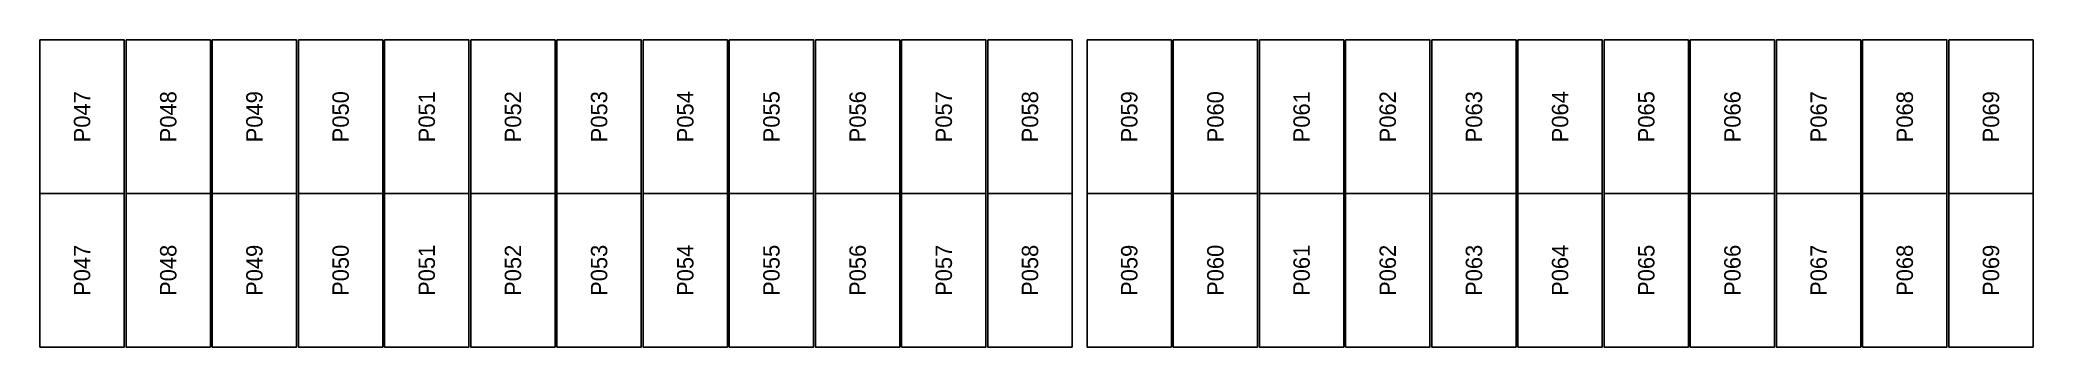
# Model space of a CAD drawing. Extents: x 296295 to 296770, y 651564 to 652121.
# Drawn here: x 296622.61 to 296649.4, y 651677.88 to 651682.01 of the extents above; entities that cross this region are included whole.
import ezdxf
from ezdxf.enums import TextEntityAlignment as Align

# ---------------------------------------------------------------- set-up
doc = ezdxf.new("R2010")
doc.units = 0

msp = doc.modelspace()

# ---------------------------------------------------------------- texts
at = {"layer": 'PANEL_POSITION'}
for s, p in [('P047', (296623.179, 651680.975)), ('P048', (296624.337, 651680.975)), ('P049', (296625.495, 651680.975)), ('P050', (296626.653, 651680.975)), ('P051', (296627.811, 651680.975)), ('P052', (296628.969, 651680.975)), ('P053', (296630.127, 651680.975)), ('P054', (296631.285, 651680.975)), ('P055', (296632.443, 651680.975)), ('P056', (296633.601, 651680.975)), ('P057', (296634.759, 651680.975)), ('P058', (296635.917, 651680.975)), ('P059', (296637.251, 651680.975)), ('P060', (296638.409, 651680.975)), ('P061', (296639.567, 651680.975)), ('P062', (296640.725, 651680.975)), ('P063', (296641.883, 651680.975)), ('P064', (296643.041, 651680.975)), ('P065', (296644.199, 651680.975)), ('P066', (296645.357, 651680.975)), ('P067', (296646.515, 651680.975)), ('P068', (296647.673, 651680.975)), ('P069', (296648.831, 651680.975)), ('P047', (296623.179, 651678.912)), ('P048', (296624.337, 651678.912)), ('P049', (296625.495, 651678.912)), ('P050', (296626.653, 651678.912)), ('P051', (296627.811, 651678.912)), ('P052', (296628.969, 651678.912)), ('P053', (296630.127, 651678.912)), ('P054', (296631.285, 651678.912)), ('P055', (296632.443, 651678.912)), ('P056', (296633.601, 651678.912)), ('P057', (296634.759, 651678.912)), ('P058', (296635.917, 651678.912)), ('P059', (296637.251, 651678.912)), ('P060', (296638.409, 651678.912)), ('P061', (296639.567, 651678.912)), ('P062', (296640.725, 651678.912)), ('P063', (296641.883, 651678.912)), ('P064', (296643.041, 651678.912)), ('P065', (296644.199, 651678.912)), ('P066', (296645.357, 651678.912)), ('P067', (296646.515, 651678.912)), ('P068', (296647.673, 651678.912)), ('P069', (296648.831, 651678.912))]:
    msp.add_text(s, height=0.22, rotation=90, dxfattribs=at).set_placement(p, align=Align.MIDDLE_CENTER)

# ---------------------------------------------------------------- linework, layer by layer
at = {"layer": 'PANELS_MASTER'}
for points in [[(296622.612, 651682.007), (296623.746, 651682.007), (296623.746, 651679.944), (296622.612, 651679.944)], [(296623.77, 651682.007), (296624.904, 651682.007), (296624.904, 651679.944), (296623.77, 651679.944)], [(296624.928, 651682.007), (296626.062, 651682.007), (296626.062, 651679.944), (296624.928, 651679.944)], [(296626.086, 651682.007), (296627.22, 651682.007), (296627.22, 651679.944), (296626.086, 651679.944)], [(296627.244, 651682.007), (296628.378, 651682.007), (296628.378, 651679.944), (296627.244, 651679.944)], [(296628.402, 651682.007), (296629.536, 651682.007), (296629.536, 651679.944), (296628.402, 651679.944)], [(296629.56, 651682.007), (296630.694, 651682.007), (296630.694, 651679.944), (296629.56, 651679.944)], [(296630.718, 651682.007), (296631.852, 651682.007), (296631.852, 651679.944), (296630.718, 651679.944)], [(296631.876, 651682.007), (296633.01, 651682.007), (296633.01, 651679.944), (296631.876, 651679.944)], [(296633.034, 651682.007), (296634.168, 651682.007), (296634.168, 651679.944), (296633.034, 651679.944)], [(296634.192, 651682.007), (296635.326, 651682.007), (296635.326, 651679.944), (296634.192, 651679.944)], [(296635.35, 651682.007), (296636.484, 651682.007), (296636.484, 651679.944), (296635.35, 651679.944)], [(296636.684, 651682.007), (296637.818, 651682.007), (296637.818, 651679.944), (296636.684, 651679.944)], [(296637.842, 651682.007), (296638.976, 651682.007), (296638.976, 651679.944), (296637.842, 651679.944)], [(296639, 651682.007), (296640.134, 651682.007), (296640.134, 651679.944), (296639, 651679.944)], [(296640.158, 651682.007), (296641.292, 651682.007), (296641.292, 651679.944), (296640.158, 651679.944)], [(296641.316, 651682.007), (296642.45, 651682.007), (296642.45, 651679.944), (296641.316, 651679.944)], [(296642.474, 651682.007), (296643.608, 651682.007), (296643.608, 651679.944), (296642.474, 651679.944)], [(296643.632, 651682.007), (296644.766, 651682.007), (296644.766, 651679.944), (296643.632, 651679.944)], [(296644.79, 651682.007), (296645.924, 651682.007), (296645.924, 651679.944), (296644.79, 651679.944)], [(296645.948, 651682.007), (296647.082, 651682.007), (296647.082, 651679.944), (296645.948, 651679.944)], [(296647.106, 651682.007), (296648.24, 651682.007), (296648.24, 651679.944), (296647.106, 651679.944)], [(296648.264, 651682.007), (296649.398, 651682.007), (296649.398, 651679.944), (296648.264, 651679.944)], [(296622.612, 651679.944), (296623.746, 651679.944), (296623.746, 651677.881), (296622.612, 651677.881)], [(296623.77, 651679.944), (296624.904, 651679.944), (296624.904, 651677.881), (296623.77, 651677.881)], [(296624.928, 651679.944), (296626.062, 651679.944), (296626.062, 651677.881), (296624.928, 651677.881)], [(296626.086, 651679.944), (296627.22, 651679.944), (296627.22, 651677.881), (296626.086, 651677.881)], [(296627.244, 651679.944), (296628.378, 651679.944), (296628.378, 651677.881), (296627.244, 651677.881)], [(296628.402, 651679.944), (296629.536, 651679.944), (296629.536, 651677.881), (296628.402, 651677.881)], [(296629.56, 651679.944), (296630.694, 651679.944), (296630.694, 651677.881), (296629.56, 651677.881)], [(296630.718, 651679.944), (296631.852, 651679.944), (296631.852, 651677.881), (296630.718, 651677.881)], [(296631.876, 651679.944), (296633.01, 651679.944), (296633.01, 651677.881), (296631.876, 651677.881)], [(296633.034, 651679.944), (296634.168, 651679.944), (296634.168, 651677.881), (296633.034, 651677.881)], [(296634.192, 651679.944), (296635.326, 651679.944), (296635.326, 651677.881), (296634.192, 651677.881)], [(296635.35, 651679.944), (296636.484, 651679.944), (296636.484, 651677.881), (296635.35, 651677.881)], [(296636.684, 651679.944), (296637.818, 651679.944), (296637.818, 651677.881), (296636.684, 651677.881)], [(296637.842, 651679.944), (296638.976, 651679.944), (296638.976, 651677.881), (296637.842, 651677.881)], [(296639, 651679.944), (296640.134, 651679.944), (296640.134, 651677.881), (296639, 651677.881)], [(296640.158, 651679.944), (296641.292, 651679.944), (296641.292, 651677.881), (296640.158, 651677.881)], [(296641.316, 651679.944), (296642.45, 651679.944), (296642.45, 651677.881), (296641.316, 651677.881)], [(296642.474, 651679.944), (296643.608, 651679.944), (296643.608, 651677.881), (296642.474, 651677.881)], [(296643.632, 651679.944), (296644.766, 651679.944), (296644.766, 651677.881), (296643.632, 651677.881)], [(296644.79, 651679.944), (296645.924, 651679.944), (296645.924, 651677.881), (296644.79, 651677.881)], [(296645.948, 651679.944), (296647.082, 651679.944), (296647.082, 651677.881), (296645.948, 651677.881)], [(296647.106, 651679.944), (296648.24, 651679.944), (296648.24, 651677.881), (296647.106, 651677.881)], [(296648.264, 651679.944), (296649.398, 651679.944), (296649.398, 651677.881), (296648.264, 651677.881)]]:
    msp.add_lwpolyline(points, close=True, dxfattribs=at)

msp.set_redraw_order([(e.dxf.handle, doc.entitydb.next_handle()) for e in msp.query("TEXT MTEXT ATTDEF DIMENSION ARC_DIMENSION")])  # texts and dimensions are drawn at this point

doc.saveas('drawing.dxf')
